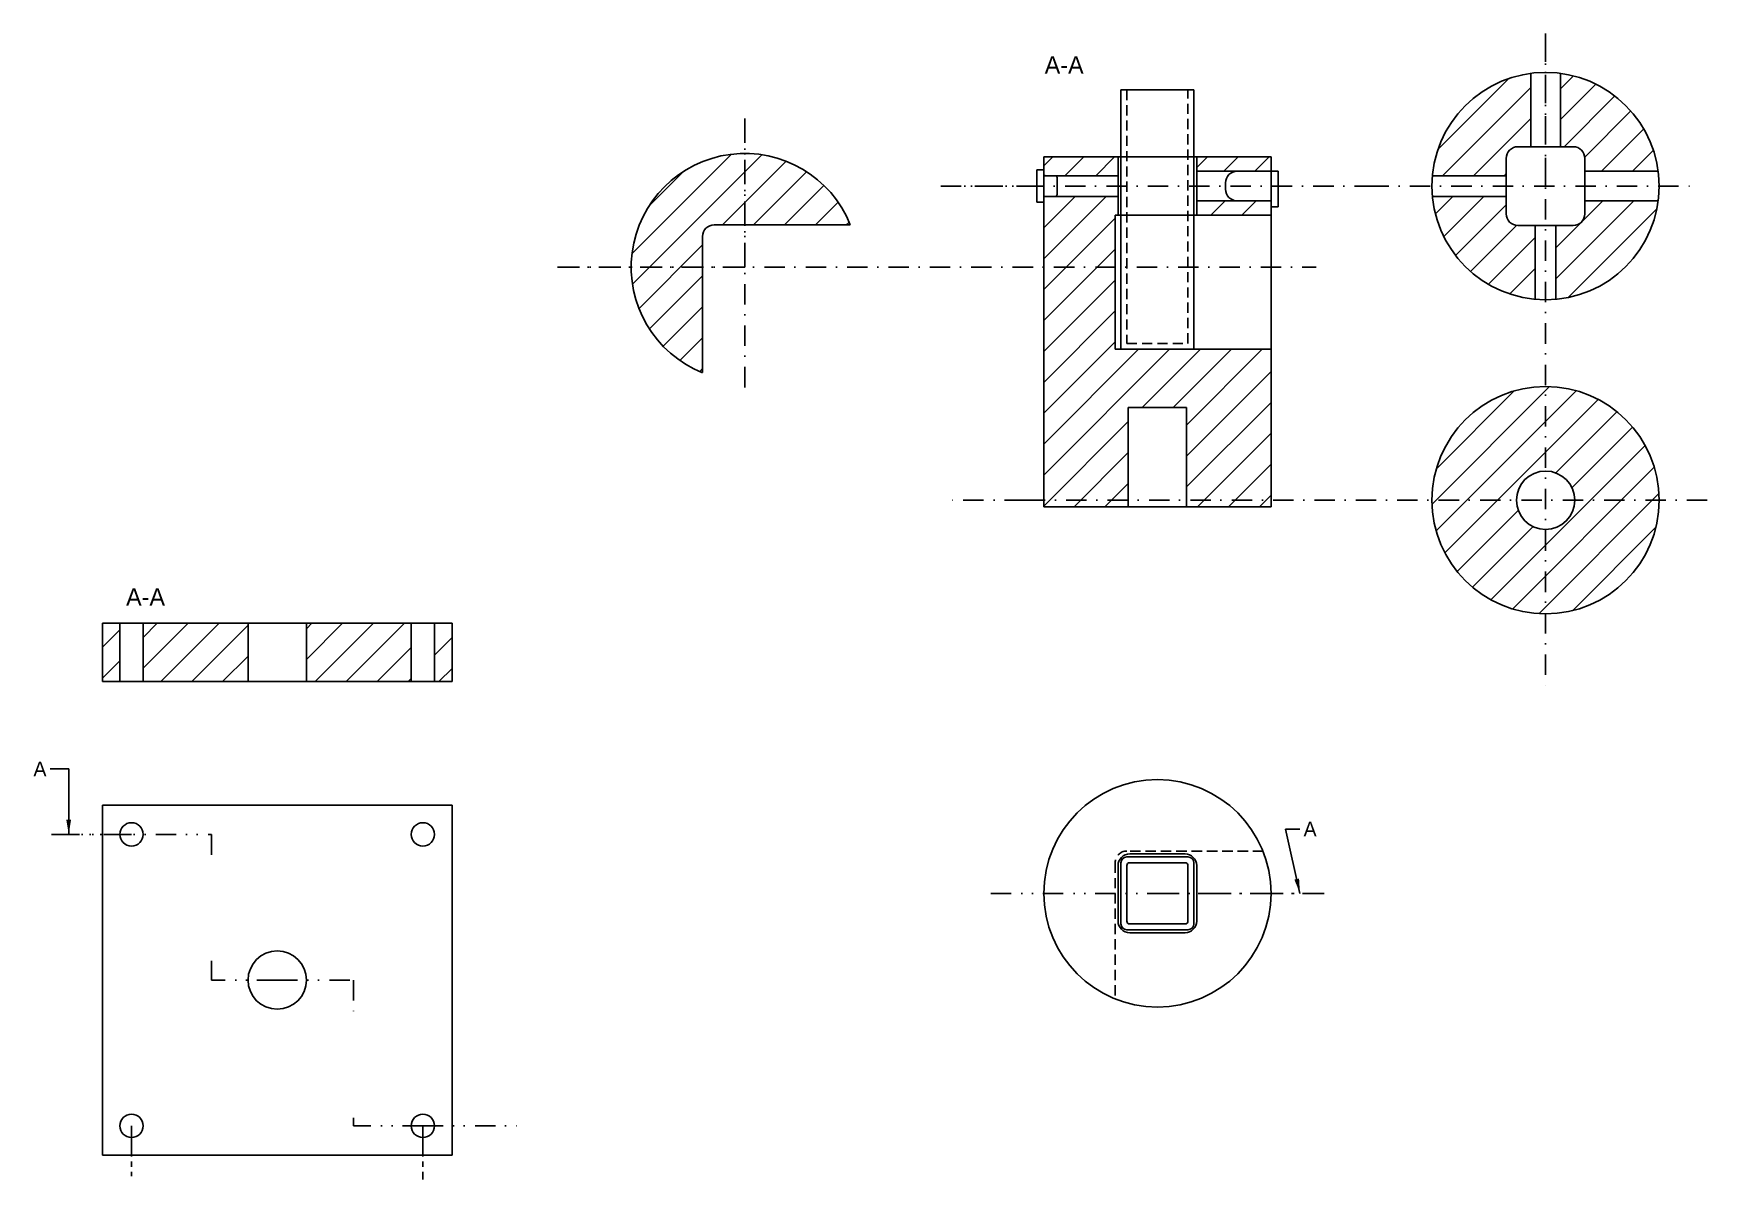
# Model space of a CAD drawing. Header units: millimetres. Extents: x -1071 to 1189, y -428 to 1131.
# Drawn here: x -1070.7 to -783.3, y 296.5 to 493.1 of the extents above; entities that cross this region are included whole.
import ezdxf

# ---------------------------------------------------------------- set-up
doc = ezdxf.new("R2010")
doc.units = ezdxf.units.MM
doc.header["$LTSCALE"] = 7
doc.header["$MEASUREMENT"] = 0
for name, pattern in [('CENTER2', [1.125, 0.75, -0.125, 0.125, -0.125]), ('DASH2DOT', [1.25, 0.5, -0.25, 0, -0.25, 0, -0.25]), ('DASHDOT', [1, 0.5, -0.25, 0, -0.25]), ('DASHED2', [0.375, 0.25, -0.125])]:
    doc.linetypes.add(name, pattern=pattern)
doc.dimstyles.new('ISO-25', dxfattribs={"dimtxt": 2.5, "dimasz": 2.5, "dimexe": 1.25, "dimexo": 0.625, "dimtad": 1, "dimtxsty": 'Standard', "dimcen": 2.5, "dimadec": 0, "dimazin": 0, "dimtfac": 1, "dimtmove": 0, "dimatfit": 3, "dimfxl": 1, "dimarcsym": 0})

msp = doc.modelspace()

# ---------------------------------------------------------------- texts
at = {"linetype": 'Continuous'}
msp.add_text('A-A', height=3, dxfattribs=at).set_placement((-897.191, 486.172))
for s, insert, char_height, width, attachment_point in [('{A-A\\P}', (-1054.825, 397.93), 3, 17.50579, 1), ('A', (-1068.487, 368.186), 2.5, 10, 3), ('{A}', (-852.758, 355.377), 2.5, 10, 7)]:
    msp.add_mtext(s, dxfattribs=dict(at, insert=insert, char_height=char_height, width=width, attachment_point=attachment_point))

# ---------------------------------------------------------------- blocks, each defined once
blk = doc.blocks.new('F_TTUBEH_LOWER_00')
at = {"linetype": 'Continuous'}
h = blk.add_hatch(dxfattribs=at)
h.set_pattern_fill('ANSI31', color=256, scale=30, style=0)
h.set_pattern_definition([(45, (897.349, -391.9056), (-2.65165, 2.65165), [])])
h.paths.add_polyline_path([(12.25, 47), (12.25, 61.09), (0, 61.09), (0, 21.11), (14.5, 21.11), (14.5, 37), (19.5, 37), (19.5, 47), (15, 47), (13, 47)])
h.paths.add_polyline_path([(12.25, 61.09), (12.25, 70), (12.75, 70), (12.75, 73.22), (2, 73.22), (1.6, 73.22), (0.3, 73.22, 0.414214), (0, 72.92), (0, 72.22), (0, 61.09)])
h.paths.add_polyline_path([(39, 21.11), (39, 47), (19.5, 47), (19.5, 37), (24.5, 37), (24.5, 21.11)])
h.paths.add_polyline_path([(39, 20), (39, 21.11), (24.5, 21.11), (24.5, 20)])
h.paths.add_polyline_path([(14.5, 20), (14.5, 21.11), (0, 21.11), (0, 20)])
h.paths.add_polyline_path([(12.75, 76.77), (12.75, 80), (0, 80), (0, 77.77), (0, 77.07, 0.414214), (0.3, 76.77), (0.6, 76.77), (2, 76.77), (3.17, 76.77)])
h.paths.add_polyline_path([(39, 77.62), (39, 80), (28, 80), (26.25, 80), (26.25, 77.55), (28, 77.55), (39, 77.55)])
h.paths.add_polyline_path([(39, 70), (39, 72.45), (28, 72.45), (26.25, 72.45), (26.25, 70), (28, 70)])
for p, q in [((0, 80), (0, 20)), ((0, 80), (15, 80)), ((13.25, 80), (12.75, 80)), ((12.75, 80), (12.75, 70)), ((12.75, 80), (12.75, 70)), ((28, 80), (15, 80)), ((25.75, 80), (26.25, 80)), ((26.25, 80), (26.25, 70)), ((28, 80), (39, 80)), ((39, 80), (39, 77.62)), ((39, 77.62), (39, 77.55)), ((39, 77.62), (39, 72.45)), ((3.17, 76.77), (0, 76.77)), ((0.6, 76.77), (12.75, 76.77)), ((0.6, 76.77), (12.75, 76.77)), ((0.6, 76.77), (12.75, 76.77)), ((28, 77.55), (26.25, 77.55)), ((39, 77.55), (28, 77.55)), ((1.6, 73.22), (0, 73.22)), ((1.6, 73.22), (12.75, 73.22)), ((28, 72.45), (26.25, 72.45)), ((39, 72.45), (28, 72.45)), ((39, 72.45), (39, 70)), ((12.25, 70), (12.25, 47)), ((12.25, 70), (12.25, 47)), ((12.75, 70), (12.25, 70)), ((13, 70), (12.75, 70)), ((15, 70), (13, 70)), ((28, 70), (15, 70)), ((28, 70), (39, 70)), ((39, 70), (39, 47)), ((13, 47), (12.25, 47)), ((15, 47), (13, 47)), ((15, 47), (39, 47)), ((39, 47), (39, 20)), ((14.5, 37), (14.5, 20)), ((14.5, 37), (24.5, 37)), ((24.5, 37), (24.5, 20))]:
    blk.add_line(p, q)
blk.add_line((0, 20), (39, 20), dxfattribs=at)
blk = doc.blocks.new('F_TTUBEH_PLATF_00')
at = {"linetype": 'Continuous'}
h = blk.add_hatch(dxfattribs=at)
h.set_pattern_fill('ANSI31', color=256, scale=30, style=0)
h.set_pattern_definition([(45, (1226.1078, -381.9056), (-2.65165, 2.65165), [])])
h.paths.add_polyline_path([(53, 0), (53, 10), (35, 10), (35, 0)])
h.paths.add_polyline_path([(60, 0), (60, 10), (57, 10), (57, 0)])
h.paths.add_polyline_path([(25, 0), (25, 10), (7, 10), (7, 0)])
h.paths.add_polyline_path([(3, 0), (3, 10), (0, 10), (0, 0)])
for p, q in [((0, 0), (0, 10)), ((0, 10), (25, 10)), ((25, 0), (25, 10)), ((25, 10), (35, 10)), ((35, 0), (35, 10)), ((35, 10), (60, 10)), ((60, 10), (60, 0)), ((0, 0), (25, 0)), ((35, 0), (25, 0)), ((35, 0), (60, 0))]:
    blk.add_line(p, q)
for p, q in [((3, 0), (3, 10)), ((7, 0), (7, 10)), ((53, 0), (53, 10)), ((57, 0), (57, 10))]:
    blk.add_line(p, q, dxfattribs=at)
blk = doc.blocks.new('F_TTUBE_00')
for p, q in [((0, 44.5), (12.5, 44.5)), ((0, 0), (0, 44.5)), ((0, 44.5), (1, 44.5)), ((12.5, 44.5), (12.5, 0)), ((12.5, 0), (0, 0)), ((12.5, 0), (11.5, 0))]:
    blk.add_line(p, q)
at = {"linetype": 'DASHED2'}
for p, q in [((1, 44.5), (1, 1)), ((11.5, 1), (11.5, 44.5)), ((1, 1), (11.5, 1))]:
    blk.add_line(p, q, dxfattribs=at)
blk = doc.blocks.new('L_LASERD_00')
for p, q in [((0, 0), (0, 5.55)), ((1.2, 5.55), (0, 5.55)), ((1.2, 4.85), (1.2, 5.55)), ((1.2, 5.55), (1.2, 0)), ((1.5, 4.55), (3.2, 4.55)), ((3.5, 4.25), (3.5, 1.3)), ((1.2, 0), (0, 0)), ((1.2, 0.7), (1.2, 0)), ((3.2, 1), (1.5, 1))]:
    blk.add_line(p, q)
for centre, start, end in [((1.5, 4.85), 180, 270), ((3.2, 4.25), 0, 90), ((1.5, 0.7), 90, 180), ((3.2, 1.3), 270, 0)]:
    blk.add_arc(centre, 0.3, start, end)
blk = doc.blocks.new('L_PHOTODIODE_00')
for p, q in [((1.2, 6.1), (0, 6.1)), ((0, 6.1), (0, 0)), ((1.2, 5.1), (1.2, 6.1)), ((1.2, 0), (1.2, 5.1)), ((1.2, 5.1), (7, 5.1)), ((9, 3.1), (9, 2)), ((1.2, 0), (0, 0)), ((7, 0), (1.2, 0))]:
    blk.add_line(p, q)
for centre, start, end in [((7, 3.1), 0, 90), ((7, 2), 270, 0)]:
    blk.add_arc(centre, 2, start, end)
blk = doc.blocks.new('T_TTUBEH_PLATF_00')
for p, q in [((0, 60), (60, 60)), ((0, 0), (0, 60)), ((0, 60), (5, 60)), ((60, 60), (55, 60)), ((60, 60), (60, 0)), ((60, 0), (0, 0)), ((0, 0), (30, 0)), ((0, 0), (5, 0)), ((60, 0), (55, 0))]:
    blk.add_line(p, q)
for centre, radius in [((5, 55), 2), ((55, 55), 2), ((30, 30), 5), ((5, 5), 2), ((55, 5), 2)]:
    blk.add_circle(centre, radius)
blk = doc.blocks.new('T_TTUBEH_LOWER_C00')
h = blk.add_hatch()
h.set_pattern_fill('ANSI31', color=256, scale=30, style=0)
h.set_pattern_definition([(45, (816.484, -463.3297), (-2.65165, 2.65165), [])])
h.paths.add_polyline_path([(23.5, 6.71, 0.339318), (6.71, 23.5), (6.71, 10.91), (8.91, 10.91, -0.414214), (10.91, 8.91), (10.91, 6.71)])
h.paths.add_polyline_path([(1.61, 10.91), (1.61, 23.5, 0.350505), (-15.25, 5.94), (-2.59, 5.94), (-2.59, 8.91, -0.414214), (-0.59, 10.91)])
h.paths.add_polyline_path([(2.39, -15.25), (2.39, -2.59), (-0.59, -2.59, -0.414214), (-2.59, -0.59), (-2.59, 2.39), (-15.25, 2.39, 0.361772)])
h.paths.add_polyline_path([(5.94, -15.25, 0.350505), (23.5, 1.61), (10.91, 1.61), (10.91, -0.59, -0.414214), (8.91, -2.59), (5.94, -2.59)])
for p, q in [((1.61, 10.91), (1.61, 23.5)), ((6.71, 10.91), (6.71, 23.5)), ((-2.59, 8.91), (-2.59, -0.59)), ((8.91, 10.91), (-0.59, 10.91)), ((4.16, 10.91), (1.61, 10.91)), ((4.16, 10.91), (6.71, 10.91)), ((10.91, 4.16), (10.91, 8.91)), ((-2.59, 5.94), (-15.25, 5.94)), ((-2.59, 4.16), (-2.59, 5.94)), ((10.91, 6.71), (23.5, 6.71)), ((10.91, 4.16), (10.91, 6.71)), ((-2.59, 4.16), (-2.59, 2.39)), ((10.91, -0.59), (10.91, 4.16)), ((10.91, 4.16), (10.91, 1.61)), ((-2.59, 2.39), (-15.25, 2.39)), ((10.91, 1.61), (23.5, 1.61)), ((-0.59, -2.59), (8.91, -2.59)), ((2.39, -2.59), (2.39, -15.25)), ((4.16, -2.59), (2.39, -2.59)), ((4.16, -2.59), (5.94, -2.59)), ((5.94, -2.59), (5.94, -15.25))]:
    blk.add_line(p, q)
blk.add_circle((4.16, 4.16), 19.5)
for centre, start, end in [((-0.59, 8.91), 90, 180), ((8.91, 8.91), 0, 90), ((-0.59, -0.59), 180, 270), ((8.91, -0.59), 270, 0)]:
    blk.add_arc(centre, 2, start, end)
blk = doc.blocks.new('T_TTUBEH_LOWER_C01')
h = blk.add_hatch()
h.set_pattern_fill('ANSI31', color=256, scale=30, style=0)
h.set_pattern_definition([(45, (824.1193, -388.3155), (-2.65165, 2.65165), [])])
h.paths.add_polyline_path([(25.35, 25.35, 1.515821), (0, 0), (0, 18.1), (0, 23.35, -0.414214), (2, 25.35), (3.62, 25.35)])
for p, q in [((0, 18.1), (0, 23.35)), ((25.35, 25.35), (2, 25.35))]:
    blk.add_line(p, q)
for centre, radius, start, end in [((7.25, 18.1), 19.5, 21.8264, 248.1736), ((2, 23.35), 2, 90, 180)]:
    blk.add_arc(centre, radius, start, end)
blk = doc.blocks.new('T_TTUBEH_LOWER_C02')
h = blk.add_hatch()
h.set_pattern_fill('ANSI31', color=256, scale=30, style=0)
h.set_pattern_definition([(45, (767.398, -391.9056), (-2.65165, 2.65165), [])])
h.paths.add_polyline_path([(-19.5, 0, 1), (19.5, 0, 1)])
h.paths.add_polyline_path([(-5, 0, 1), (5, 0, 1)], flags=16)
for radius in [19.5, 5]:
    blk.add_circle((0, 0), radius)
blk = doc.blocks.new('T_TTUBEH_LOWER')
for p, q in [((4.75, 6.75), (-4.75, 6.75)), ((0, 6.75), (-2.55, 6.75)), ((0, 6.75), (2.55, 6.75)), ((-6.75, 4.75), (-6.75, -4.75)), ((6.75, 0), (6.75, 4.75)), ((6.75, 0), (6.75, 3.55)), ((-6.75, 0), (-6.75, 1.755)), ((-6.75, 0), (-6.75, -1.775)), ((6.75, 0), (6.75, 2.55)), ((6.75, 0), (6.75, 1.55)), ((6.75, 0), (6.75, -2.55)), ((6.75, -4.75), (6.75, 0)), ((-4.75, -6.75), (4.75, -6.75)), ((0, -6.75), (-1.775, -6.75)), ((0, -6.75), (1.775, -6.75))]:
    blk.add_line(p, q)
blk.add_circle((0, 0), 19.5)
for centre, start, end in [((-4.75, 4.75), 90, 180), ((4.75, 4.75), 0, 90), ((-4.75, -4.75), 180, 270), ((4.75, -4.75), 270, 0)]:
    blk.add_arc(centre, 2, start, end)
blk = doc.blocks.new('T_TTUBE')
for p, q in [((0, 11.5), (0, 11.5)), ((0, 11.5), (10.5, 11.5)), ((-1, 10.5), (-1, 0)), ((0, 10), (0, 0.5)), ((0.5, 10.5), (10, 10.5)), ((10.5, 0.5), (10.5, 10)), ((11.5, 0), (11.5, 10.5)), ((0.5, 0), (10, 0)), ((0, -1), (10.5, -1))]:
    blk.add_line(p, q)
for centre, radius, start, end in [((0, 10.5), 1, 90, 180), ((10.5, 10.5), 1, 0, 90), ((0.5, 10), 0.5, 90, 180), ((10, 10), 0.5, 0, 90), ((0, 0), 1, 180, 270), ((0.5, 0.5), 0.5, 180, 270), ((10, 0.5), 0.5, 270, 0), ((10.5, 0), 1, 270, 0)]:
    blk.add_arc(centre, radius, start, end)

# ---------------------------------------------------------------- linework, layer by layer
at = {"linetype": 'DASHDOT'}
for p, q in [((-811.232, 466.906), (-811.232, 493.066)), ((-811.232, 493.066), (-811.232, 381.286)), ((-948.644, 453), (-948.644, 478.475)), ((-948.644, 478.475), (-948.644, 430.787)), ((-898.549, 466.906), (-914.997, 466.906)), ((-914.997, 466.906), (-841.612, 466.906)), ((-841.612, 466.906), (-785.615, 466.906)), ((-948.644, 453), (-980.791, 453)), ((-980.791, 453), (-850.604, 453)), ((-900.585, 413.019), (-913.548, 413.019)), ((-900.585, 413.019), (-783.277, 413.019))]:
    msp.add_line(p, q, dxfattribs=at)
for p, q in [((-952.272, 460.25), (-930.542, 460.25)), ((-882.349, 461.906), (-869.349, 461.906)), ((-858.349, 461.906), (-858.349, 438.906)), ((-955.894, 453), (-955.894, 434.898)), ((-875.849, 438.906), (-877.849, 438.906))]:
    msp.add_line(p, q)
at = {"linetype": 'DASH2DOT'}
for p, q in [((-1053.889, 355.712), (-1067.608, 355.712)), ((-1067.608, 355.712), (-1040.192, 355.712)), ((-1040.192, 355.712), (-1040.192, 351.132)), ((-849.254, 345.593), (-906.749, 345.593)), ((-877.849, 345.593), (-849.254, 345.593)), ((-1040.147, 330.712), (-1040.192, 334.028)), ((-1028.889, 330.712), (-1040.147, 330.712)), ((-1028.889, 330.712), (-1015.772, 330.712)), ((-1015.772, 330.712), (-1015.772, 325.129)), ((-1015.772, 305.712), (-1015.772, 307.1)), ((-1003.889, 305.712), (-1015.772, 305.712)), ((-1003.889, 305.712), (-987.795, 305.712))]:
    msp.add_line(p, q, dxfattribs=at)
at = {"linetype": 'DASHED2'}
for p, q in [((-885.099, 350.843), (-885.099, 327.491)), ((-859.747, 352.843), (-883.099, 352.843)), ((-874.529, 352.843), (-859.747, 352.843))]:
    msp.add_line(p, q, dxfattribs=at)
at = {"linetype": 'CENTER2'}
for p, q in [((-1053.889, 305.712), (-1053.889, 297.107)), ((-1003.889, 305.712), (-1003.889, 296.516))]:
    msp.add_line(p, q, dxfattribs=at)
for centre in [(-877.849, 391.906), (-877.849, 391.906), (-877.849, 391.906), (-852.849, 355.712)]:
    msp.add_circle(centre, 0)
at = {"linetype": 'DASHED2'}
msp.add_arc((-883.099, 350.843), 2, 90, 180, dxfattribs=at)

# ---------------------------------------------------------------- block references
for name, p in [('T_TTUBEH_LOWER_C00', (-815.396, 462.741)), ('F_TTUBE_00', (-884.099, 438.906)), ('F_TTUBEH_LOWER_00', (-897.349, 391.906)), ('L_LASERD_00', (-898.549, 464.131)), ('F_TTUBEH_PLATF_00', (-1058.889, 381.906)), ('T_TTUBEH_PLATF_00', (-1058.889, 300.712))]:
    msp.add_blockref(name, p)
at = {"linetype": 'DASHDOT'}
for name, p in [('T_TTUBEH_LOWER_C01', (-955.894, 434.898)), ('T_TTUBEH_LOWER_C02', (-811.232, 413.019))]:
    msp.add_blockref(name, p, dxfattribs=at)
at = {"rotation": 180}
msp.add_blockref('L_PHOTODIODE_00', (-857.149, 469.456), dxfattribs=at)
at = {"linetype": 'CENTER2'}
for name, p in [('T_TTUBEH_LOWER', (-877.849, 345.593)), ('T_TTUBE', (-883.099, 340.343))]:
    msp.add_blockref(name, p, dxfattribs=at)

msp.set_redraw_order([(e.dxf.handle, doc.entitydb.next_handle()) for e in msp.query("TEXT MTEXT ATTDEF DIMENSION ARC_DIMENSION")])  # texts and dimensions are drawn at this point

# ---------------------------------------------------------------- leaders
at = {"linetype": 'Continuous', "annotation_type": 0, "has_hookline": 1, "text_width": 1.667}
for points, hookline_direction in [([(-1064.668, 355.712), (-1064.668, 366.936), (-1067.862, 366.936)], 1), ([(-853.383, 345.593), (-855.883, 356.627), (-853.383, 356.627)], 0)]:
    msp.add_leader(points, dimstyle='ISO-25', override={"dimtad": 0}, dxfattribs=dict(at, hookline_direction=hookline_direction))

doc.saveas('drawing.dxf')
